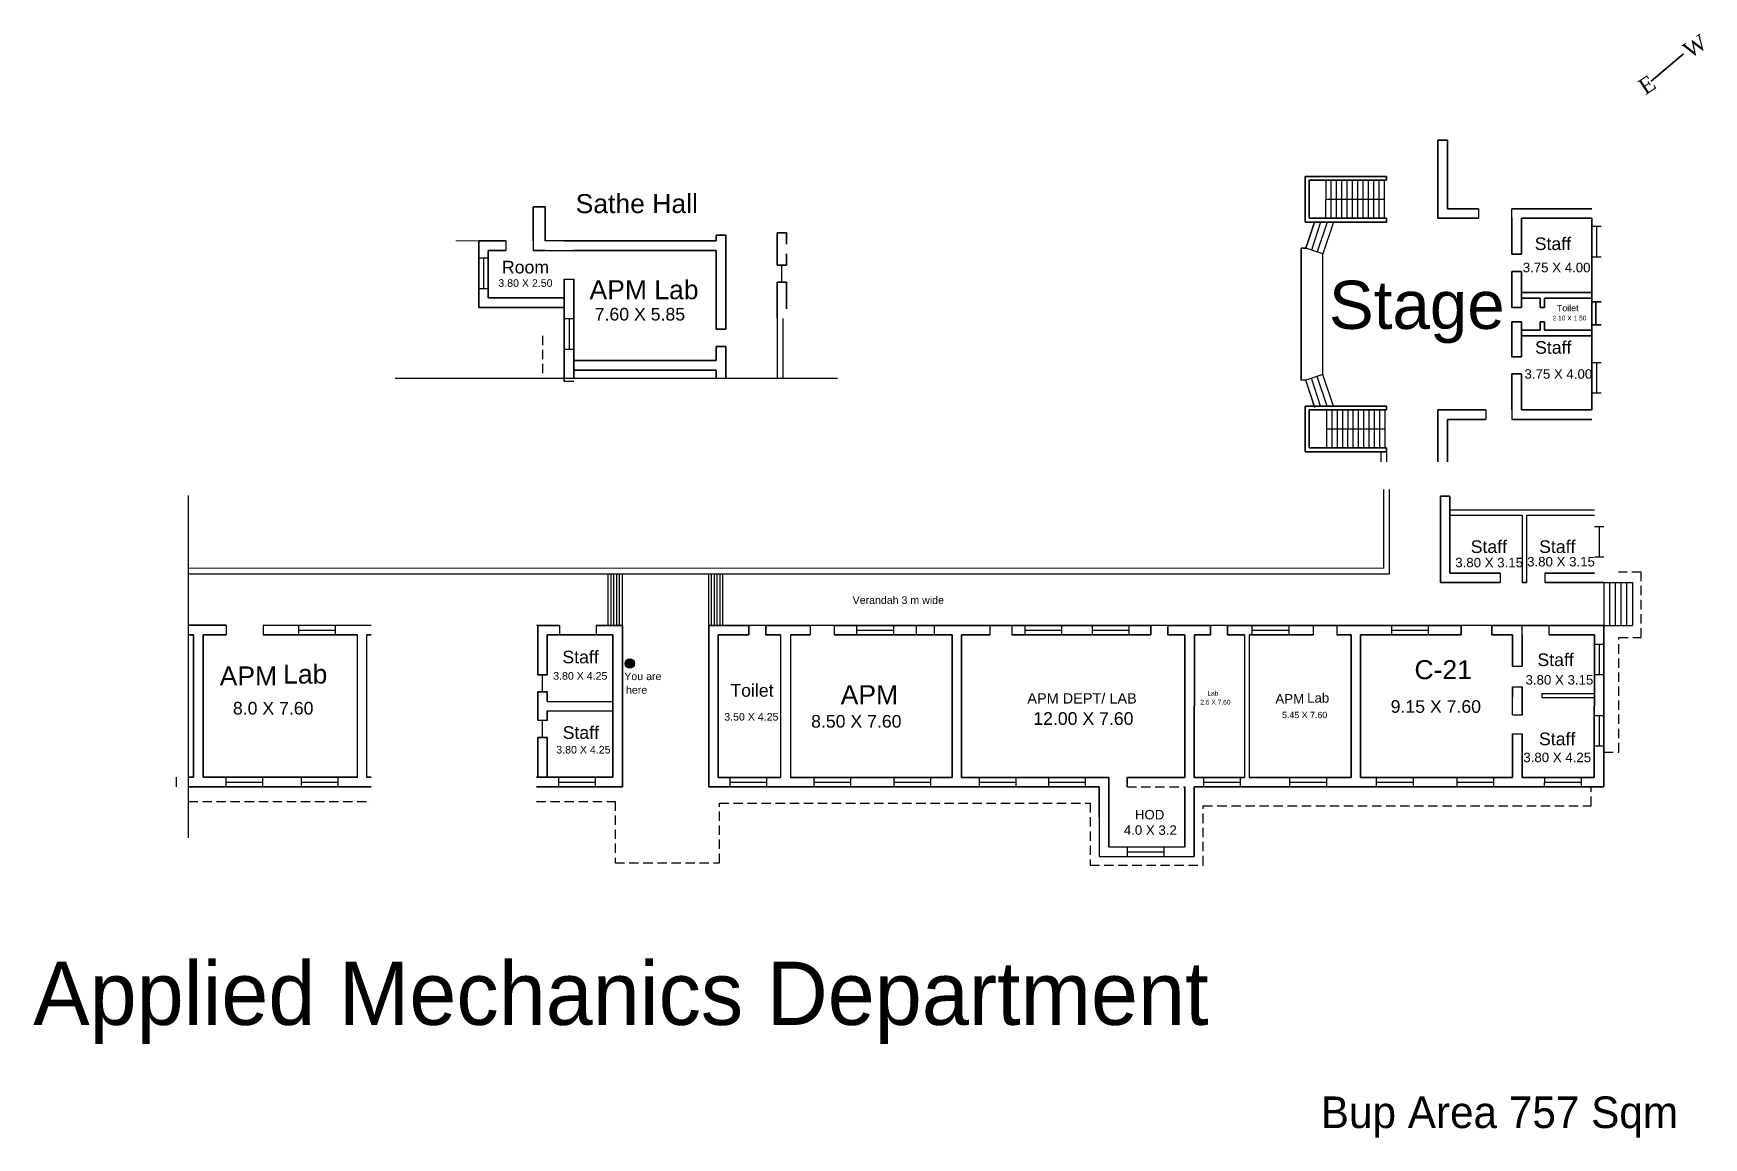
# Model space of a CAD drawing. Header units: inches. Extents: x 93 to 408, y 46 to 166.
# Drawn here: x 92.6 to 181.7, y 45.8 to 104.7 of the extents above; entities that cross this region are included whole.
import ezdxf

# ---------------------------------------------------------------- set-up
doc = ezdxf.new("R2010")
doc.units = ezdxf.units.IN
doc.header["$MEASUREMENT"] = 0
doc.linetypes.add('DASHED', pattern=[0.75, 0.5, -0.25])
for name, color, linetype, lineweight in [('ele-thk', 7, 'Continuous', 5), ('TEXT', 7, 'Continuous', 15), ('WALL', 7, 'Continuous', 30)]:
    doc.layers.add(name, color=color, linetype=linetype, lineweight=lineweight)
doc.styles.add('A', font='arial.ttf')
doc.styles.add('PRASAD', font='arial.ttf')

msp = doc.modelspace()

# ---------------------------------------------------------------- texts
at = {"layer": 'TEXT', "style": 'A'}
for s, height, p in [('Sathe Hall', 1.011816, (121.50776, 95.14002)), ('Staff', 0.674544, (172.65049, 93.16893)), ('Room', 0.674544, (117.57652, 91.92067)), ('3.75 X 4.00', 0.505908, (172.00986, 91.98375)), ('3.80 X 2.50', 0.4047264, (117.38485, 91.20659)), ('APM Lab', 1.011816, (122.24716, 90.54745)), ('Stage', 2.568694, (161.6719, 88.96317)), ('7.60 X 5.85 ', 0.674544, (122.52481, 89.40986)), ('Staff', 0.674544, (172.66891, 87.63689)), ('3.75 X 4.00', 0.505908, (172.10273, 86.30614)), ('Staff', 0.674544, (169.23449, 77.00962)), ('Staff', 0.674544, (172.88512, 77.00962)), ('3.80 X 3.15', 0.505908, (168.41256, 76.24576)), ('3.80 X 3.15', 0.505908, (172.24449, 76.29277)), ('Verandah 3 m wide', 0.4047264, (136.27587, 74.29422)), ('Staff', 0.674544, (120.80003, 71.12453)), ('C-21', 1.011816, (166.2365, 70.27929)), ('Staff', 0.674544, (172.79461, 70.97756)), ('APM', 1.011816, (102.5265, 69.94374)), ('Lab', 1.011816, (105.90826, 70.04549)), ('3.80 X 4.25', 0.4047264, (120.30903, 70.25164)), ('You are', 0.404726, (124.10185, 70.22875)), ('3.80 X 3.15', 0.505908, (172.15968, 69.98945)), ('here', 0.404726, (124.19129, 69.50234)), ('Toilet', 0.674544, (129.7566, 69.34356)), ('APM', 1.011816, (135.64036, 68.9435)), ('APM DEPT/ LAB', 0.5524467, (145.59421, 68.97821)), ('Lab', 0.252954, (155.19245, 69.40192)), ('APM', 0.505908, (158.82372, 68.97546)), ('Lab', 0.505908, (160.5146, 69.02634)), ('8.0 X 7.60', 0.674544, (103.23049, 68.39273)), ('2.6 X 7.60', 0.252954, (154.81762, 68.92587)), ('9.15 X 7.60 ', 0.674544, (164.96669, 68.48411)), ('Staff', 0.674544, (120.81563, 67.09442)), ('3.50 X 4.25', 0.4047264, (129.43026, 68.06948)), ('8.50 X 7.60 ', 0.674544, (134.06398, 67.69299)), ('12.00 X 7.60 ', 0.674544, (145.9093, 67.84157)), ('5.45 X 7.60', 0.337272, (159.17572, 68.19996)), ('Staff', 0.674544, (172.87802, 66.75544)), ('3.80 X 4.25', 0.4047264, (120.47563, 66.31299)), ('3.80 X 4.25', 0.505908, (172.04287, 65.85148)), ('HOD', 0.505908, (151.32798, 62.79817)), ('4.0 X 3.2', 0.505908, (150.73761, 61.97582))]:
    msp.add_text(s, height=height, rotation=359.9941701, dxfattribs=at).set_placement(p)
at = {"layer": 'TEXT', "ltscale": 0.5}
for s, height, p in [('Applied Mechanics Department', 3.37272, (92.58374, 51.83729)), ('Bup Area 757 Sqm', 1.68636, (161.24053, 46.33344))]:
    msp.add_text(s, height=height, dxfattribs=at).set_placement(p)
at = {"layer": 'WALL', "style": 'A'}
for s, height, p in [('Toilet', 0.337272, (173.83408, 89.90479)), ('2.10 X 1.50', 0.252954, (173.60054, 89.4134))]:
    msp.add_text(s, height=height, rotation=359.9941701, dxfattribs=at).set_placement(p)
at = {"layer": 'WALL', "char_height": 0.8471449, "width": 2.1382232, "attachment_point": 1, "rotation": 33.210689, "style": 'PRASAD'}
for s, insert in [('{\\fTimes New Roman|b0|i0|c0|p18;W}', (180.46206, 104.06516)), ('{\\fTimes New Roman|b0|i0|c0|p18;E}', (178.07859, 102.1246))]:
    msp.add_mtext(s, dxfattribs=dict(at, insert=insert))

# ---------------------------------------------------------------- hatches: boundary and pattern name
msp.add_hatch(color=256).paths.add_polyline_path([(124.64048, 71.10885, 1), (124.14048, 71.10885, 1)])

# ---------------------------------------------------------------- linework, layer by layer
for p, q in [((161.51978, 94.8633), (161.51999, 96.88988)), ((161.80351, 94.86327), (161.80371, 96.88985)), ((162.08723, 94.86324), (162.08743, 96.88982)), ((162.37095, 94.86321), (162.37116, 96.88979)), ((162.65467, 94.86318), (162.65488, 96.88976)), ((162.93839, 94.86315), (162.9386, 96.88973)), ((163.22211, 94.86312), (163.22232, 96.88971)), ((163.50584, 94.86309), (163.50604, 96.88968)), ((163.78956, 94.86306), (163.78976, 96.88965)), ((164.07328, 94.86304), (164.07348, 96.88962)), ((164.357, 94.86301), (164.35721, 96.88959)), ((164.64072, 94.86298), (164.64093, 96.88956)), ((161.51989, 95.87659), (164.64083, 95.87627)), ((169.66015, 95.36911), (169.6601, 94.86247)), ((171.43674, 94.86229), (171.43679, 95.36893)), ((160.90279, 94.6607), (160.45199, 93.26606)), ((161.23493, 94.66067), (160.75273, 93.16886)), ((161.57572, 94.66063), (161.05356, 93.07162)), ((161.9165, 94.6606), (161.3543, 92.97441)), ((175.69252, 94.43673), (176.19917, 94.43668)), ((175.94585, 94.43671), (175.94568, 92.8103)), ((117.7922, 93.65548), (117.79214, 93.14884)), ((119.2412, 93.65534), (119.24115, 93.14869)), ((120.903, 93.65517), (119.88971, 93.65527)), ((116.3431, 92.74592), (116.84974, 92.74587)), ((116.59642, 92.7459), (116.59625, 91.11948)), ((119.88966, 93.14862), (120.90295, 93.14852)), ((120.90295, 93.14852), (121.4096, 93.14847)), ((160.18774, 93.26609), (160.18702, 86.23666)), ((160.45199, 93.26606), (160.18774, 93.26609)), ((161.3543, 92.97441), (160.45199, 93.26606)), ((161.35364, 86.5281), (161.3543, 92.97441)), ((175.69236, 92.81032), (176.199, 92.81027)), ((132.50497, 91.49106), (132.50505, 92.32106)), ((116.34293, 91.11951), (116.84958, 91.11946)), ((120.90279, 91.6097), (121.40944, 91.60965)), ((120.90258, 89.50853), (121.40922, 89.50848)), ((121.1559, 89.5085), (121.15574, 87.88209)), ((132.25145, 89.52485), (132.25112, 86.30847)), ((132.55543, 89.52482), (132.55511, 86.30847)), ((120.90241, 87.88212), (121.40906, 87.88207)), ((161.35364, 86.5281), (160.45128, 86.23663)), ((161.57472, 84.84184), (161.05289, 86.43096)), ((161.9155, 84.8418), (161.35364, 86.5281)), ((175.69178, 87.17061), (176.19843, 87.17056)), ((175.94511, 87.17059), (175.94494, 85.54417)), ((135.46667, 86.30847), (111.8875, 86.30847)), ((120.90224, 86.179), (121.40889, 86.17895)), ((160.45128, 86.23663), (160.18702, 86.23666)), ((160.93318, 84.74472), (160.45128, 86.23663)), ((161.23393, 84.84187), (160.75203, 86.33378)), ((175.69162, 85.5442), (176.19826, 85.54415)), ((161.54033, 84.63918), (161.54012, 82.6126)), ((161.82405, 84.63915), (161.82384, 82.61257)), ((162.10777, 84.63912), (162.10757, 82.61254)), ((162.39149, 84.63909), (162.39129, 82.61251)), ((162.67522, 84.63907), (162.67501, 82.61248)), ((162.95894, 84.63904), (162.95873, 82.61245)), ((163.24266, 84.63901), (163.24245, 82.61243)), ((163.52638, 84.63898), (163.52617, 82.6124)), ((163.8101, 84.63895), (163.8099, 82.61237)), ((164.09382, 84.63892), (164.09362, 82.61234)), ((164.37755, 84.63889), (164.37734, 82.61231)), ((164.66127, 84.63886), (164.66106, 82.61228)), ((170.04243, 84.63832), (170.04238, 84.13167)), ((171.4357, 84.63817), (171.43565, 84.13153)), ((161.54023, 83.62589), (164.66116, 83.62557)), ((164.44376, 82.40964), (164.44371, 81.87766)), ((164.74775, 82.40961), (164.7477, 81.87766)), ((164.58202, 80.39428), (164.58159, 76.18456)), ((164.88601, 80.39428), (164.88555, 75.88054)), ((100.85698, 61.80638), (100.85698, 80.07345)), ((168.12843, 79.31157), (175.82945, 79.31079)), ((168.1284, 79.0284), (171.97891, 79.028)), ((171.97891, 79.028), (171.9786, 75.94062)), ((172.2148, 79.02798), (172.21448, 75.94059)), ((172.2148, 79.02798), (175.82942, 79.02761)), ((175.82936, 78.42736), (176.336, 78.42731)), ((176.08268, 78.42733), (176.08251, 76.80092)), ((175.82919, 76.80094), (176.33584, 76.80089)), ((164.58159, 76.18456), (100.85698, 76.19105)), ((164.88555, 75.88054), (100.85698, 75.88706)), ((123.24885, 73.14882), (123.24885, 75.88478)), ((123.39885, 73.14882), (123.39885, 75.88476)), ((123.54885, 73.14882), (123.54885, 75.88475)), ((123.69885, 73.14882), (123.69885, 75.88473)), ((123.84885, 73.14882), (123.84885, 75.88472)), ((123.99885, 73.14882), (123.99885, 75.8847)), ((128.60943, 73.14835), (128.60943, 75.88423)), ((128.75943, 73.14835), (128.75943, 75.88422)), ((128.90943, 73.14835), (128.90943, 75.8842)), ((129.05943, 73.14835), (129.05943, 75.88419)), ((129.20943, 73.14835), (129.20943, 75.88417)), ((129.35943, 73.14835), (129.35943, 75.88416)), ((170.80134, 75.94074), (170.80129, 75.43409)), ((171.9786, 75.94062), (171.97854, 75.43397)), ((172.21448, 75.94059), (172.21443, 75.43395)), ((173.19381, 75.9405), (173.19376, 75.43385)), ((176.3357, 75.43353), (176.33546, 73.14349)), ((176.3357, 75.43353), (177.85564, 75.43338)), ((176.63969, 75.4335), (176.63945, 73.14346)), ((176.94367, 75.43347), (176.94344, 73.14343)), ((177.24766, 75.43344), (177.24743, 73.1434)), ((177.55165, 75.43341), (177.55141, 73.14337)), ((177.85564, 75.43338), (177.8554, 73.14334)), ((102.87875, 73.15097), (100.85698, 73.15117)), ((102.87875, 73.15116), (102.8787, 72.64432)), ((104.83917, 73.15096), (104.83912, 72.64412)), ((110.60871, 73.15018), (104.83917, 73.15077)), ((106.72631, 73.15077), (106.72626, 72.64413)), ((108.68673, 73.15057), (108.68668, 72.64393)), ((120.6494, 73.14916), (119.41616, 73.14928)), ((120.6494, 73.14936), (120.64934, 72.64271)), ((122.60982, 73.14916), (122.60976, 72.64251)), ((123.99885, 73.14882), (122.60982, 73.14896)), ((176.33546, 73.14349), (128.60943, 73.14835)), ((134.0118, 73.1478), (134.01175, 72.64115)), ((135.28617, 73.14767), (135.28612, 72.64102)), ((136.48765, 73.14774), (136.4876, 72.6411)), ((138.44807, 73.14755), (138.44802, 72.6409)), ((139.67001, 73.14722), (139.66995, 72.64058)), ((140.61962, 73.14712), (140.61957, 72.64048)), ((143.59508, 73.14682), (143.59503, 72.64018)), ((144.76751, 73.1467), (144.76746, 72.64006)), ((145.45779, 73.14683), (145.45774, 72.64019)), ((147.41821, 73.14663), (147.41815, 72.63999)), ((149.05125, 73.14647), (149.0512, 72.63982)), ((151.01167, 73.14627), (151.01162, 72.63962)), ((157.57108, 73.1456), (157.57103, 72.63895)), ((159.5315, 73.1454), (159.53145, 72.63875)), ((160.83552, 73.14507), (160.83546, 72.63842)), ((162.0905, 73.14494), (162.09044, 72.63829)), ((165.01525, 73.14484), (165.0152, 72.6382)), ((166.97567, 73.14464), (166.97562, 72.638)), ((171.97826, 72.63729), (171.97831, 73.14393)), ((173.42795, 72.63714), (173.428, 73.14379)), ((176.33546, 73.14349), (177.8554, 73.14334)), ((106.72629, 72.89745), (108.68671, 72.89725)), ((109.87394, 65.04392), (109.87471, 72.64361)), ((110.37984, 65.04387), (110.38062, 72.64356)), ((132.42403, 72.64131), (132.42325, 65.04163)), ((132.95757, 72.64126), (132.9568, 65.04157)), ((136.48763, 72.89442), (138.44805, 72.89422)), ((145.45776, 72.89351), (147.41818, 72.89331)), ((149.05122, 72.89314), (151.01164, 72.89294)), ((157.17388, 72.63879), (157.17311, 65.03911)), ((157.43013, 72.63877), (157.42936, 65.03908)), ((157.57106, 72.89228), (159.53148, 72.89208)), ((165.01523, 72.89152), (166.97565, 72.89132)), ((175.82872, 72.14754), (176.33536, 72.14749)), ((176.08204, 72.14751), (176.08187, 70.5211)), ((119.74266, 69.60273), (119.74276, 70.51469)), ((171.47144, 70.96541), (171.97809, 70.96536)), ((175.82855, 70.52112), (176.3352, 70.52107)), ((171.47133, 69.86701), (171.97798, 69.86695)), ((173.0332, 69.51567), (173.03318, 69.29332)), ((173.0332, 69.51567), (175.82845, 69.51539)), ((119.99588, 68.58941), (123.49174, 68.58906)), ((119.99593, 69.09606), (123.49179, 69.0957)), ((171.47118, 68.38152), (171.47127, 69.29348)), ((173.03318, 69.29332), (175.82843, 69.29303)), ((119.74242, 67.17083), (119.74251, 68.08279)), ((171.47118, 68.38152), (171.97783, 68.38146)), ((175.82833, 68.34835), (176.33498, 68.3483)), ((176.08165, 68.34832), (176.08149, 66.72191)), ((171.47108, 67.36707), (171.97772, 67.36702)), ((175.82817, 66.72193), (176.33481, 66.72188)), ((100.2136, 65.0451), (100.21355, 64.53846)), ((102.84777, 65.04484), (102.84772, 64.53819)), ((104.80819, 65.04464), (104.80814, 64.53799)), ((106.8645, 65.04443), (106.86445, 64.53778)), ((108.82492, 65.04423), (108.82487, 64.53758)), ((120.59044, 65.04303), (120.59039, 64.53638)), ((122.55086, 65.04283), (122.5508, 64.53618)), ((129.7283, 65.0421), (129.72825, 64.53545)), ((131.68872, 65.0419), (131.68867, 64.53525)), ((134.2019, 65.04164), (134.20185, 64.535)), ((136.16232, 65.04145), (136.16227, 64.5348)), ((138.47357, 65.04121), (138.47352, 64.53456)), ((140.43399, 65.04101), (140.43394, 64.53436)), ((143.01844, 65.04075), (143.01839, 64.5341)), ((144.97886, 65.04055), (144.9788, 64.5339)), ((146.7189, 65.04037), (146.71885, 64.53373)), ((148.67932, 65.04017), (148.67927, 64.53353)), ((154.98124, 65.03953), (154.98118, 64.53288)), ((156.94166, 65.03933), (156.9416, 64.53269)), ((159.57914, 65.03906), (159.57909, 64.53242)), ((161.53956, 65.03886), (161.53951, 64.53222)), ((164.19938, 65.03859), (164.19933, 64.53195)), ((166.1598, 65.03839), (166.15975, 64.53175)), ((168.4896, 65.03816), (168.48955, 64.53151)), ((170.45002, 65.03796), (170.44997, 64.53131)), ((173.1624, 65.03768), (173.16235, 64.53103)), ((175.12282, 65.03748), (175.12277, 64.53084)), ((102.84775, 64.79151), (104.80816, 64.79131)), ((106.86447, 64.7911), (108.82489, 64.7909)), ((120.59041, 64.78971), (122.55083, 64.78951)), ((128.60856, 64.53537), (129.43591, 64.53528)), ((129.72828, 64.78878), (131.6887, 64.78858)), ((134.20188, 64.78832), (136.16229, 64.78812)), ((138.47355, 64.78789), (140.43397, 64.78769)), ((143.01841, 64.78742), (144.97883, 64.78723)), ((146.71888, 64.78705), (148.6793, 64.78685)), ((154.98121, 64.78621), (156.94163, 64.78601)), ((159.57911, 64.78574), (161.53953, 64.78554)), ((164.19935, 64.78527), (166.15977, 64.78507)), ((168.48958, 64.78483), (170.45, 64.78463)), ((173.16237, 64.78436), (175.12279, 64.78416)), ((149.43153, 62.92229), (149.43153, 60.81489)), ((149.43153, 60.81489), (154.49778, 60.81489)), ((149.93802, 61.3274), (153.99118, 61.32698)), ((150.91735, 61.32173), (150.9173, 60.81509)), ((150.91732, 61.06841), (152.87774, 61.06821)), ((152.87777, 61.32153), (152.87772, 60.81489))]:
    msp.add_line(p, q)
at = {"linetype": 'DASHED'}
for p, q in [((119.74266, 88.59389), (119.74266, 86.30847)), ((178.33403, 75.99457), (177.10899, 75.99457)), ((178.33403, 72.50171), (178.33403, 75.99457)), ((177.13375, 66.38777), (177.13375, 72.50171)), ((177.13375, 72.50171), (178.33403, 72.50171)), ((176.33478, 66.38777), (177.13375, 66.38777)), ((150.91594, 64.5331), (153.99151, 64.53279)), ((175.65461, 63.52398), (175.65471, 64.53058)), ((100.85698, 63.75649), (110.60871, 63.75649)), ((119.41616, 63.75649), (123.6161, 63.75649)), ((123.6161, 63.75649), (123.6161, 60.47556)), ((129.17251, 60.47556), (129.17251, 63.66133)), ((129.17251, 63.66133), (148.94226, 63.66133)), ((148.94226, 63.66133), (148.94226, 60.35475)), ((154.97366, 60.35475), (154.97366, 63.52398)), ((154.97366, 63.52398), (175.65461, 63.52398)), ((123.6161, 60.47556), (129.17251, 60.47556)), ((148.94226, 60.35475), (154.97366, 60.35475))]:
    msp.add_line(p, q, dxfattribs=at)
msp.add_lwpolyline([(160.90179, 84.8419), (160.45128, 86.23663), (160.18702, 86.23666), (160.18774, 93.26609), (160.45199, 93.26606), (160.90279, 94.6607)])
msp.add_circle((124.39048, 71.10885), 0.25)
at = {"layer": 'ele-thk'}
msp.add_line((116.34319, 93.65563), (115.12724, 93.65575), dxfattribs=at)
msp.add_line((116.34319, 93.65563), (115.12724, 93.65575), dxfattribs=at)
at = {"layer": 'WALL'}
for p, q in [((180.59071, 103.62786), (178.86228, 102.17327)), ((167.48533, 99.03634), (167.48491, 94.86269)), ((167.99198, 99.03629), (167.48533, 99.03634)), ((167.99198, 99.03629), (167.9916, 95.36928)), ((160.41211, 94.66075), (160.41236, 97.09265)), ((164.74924, 97.09221), (160.41236, 97.09265)), ((164.74924, 97.09221), (164.74922, 96.88955)), ((160.61479, 94.86339), (160.61499, 96.88997)), ((164.74922, 96.88955), (160.61499, 96.88997)), ((119.24139, 95.47926), (119.2412, 93.65534)), ((119.8899, 95.47919), (119.24139, 95.47926)), ((119.8899, 95.47919), (119.88971, 93.65527)), ((169.66015, 95.36911), (167.9916, 95.36928)), ((175.69262, 95.3685), (171.43679, 95.36893)), ((164.749, 94.66031), (160.41211, 94.66075)), ((164.74902, 94.86297), (160.61479, 94.86339)), ((164.74902, 94.86297), (164.749, 94.66031)), ((169.6601, 94.86247), (167.48491, 94.86269)), ((171.43674, 94.86229), (171.43655, 92.9421)), ((171.94339, 94.86223), (171.94319, 92.94205)), ((175.69257, 94.86185), (171.94339, 94.86223)), ((175.69257, 94.86185), (175.69225, 91.72572)), ((116.34283, 90.10911), (116.34319, 93.65563)), ((117.7922, 93.65548), (116.34319, 93.65563)), ((129.00933, 93.65434), (120.903, 93.65517)), ((129.00937, 93.9672), (129.00933, 93.65434)), ((129.51601, 93.96715), (129.00937, 93.9672)), ((129.51601, 93.96715), (129.5155, 88.94248)), ((132.25174, 92.36207), (132.25191, 94.08466)), ((132.75856, 94.08461), (132.25191, 94.08466)), ((132.75856, 94.08461), (132.75849, 93.47663)), ((116.84953, 90.6157), (116.84978, 93.14893)), ((117.79214, 93.14884), (116.84978, 93.14893)), ((119.88966, 93.14862), (119.24115, 93.14869)), ((119.88966, 93.14862), (119.24115, 93.14869)), ((129.00928, 93.1477), (121.4096, 93.14847)), ((129.00928, 93.1477), (129.00885, 88.94254)), ((132.75844, 92.96999), (132.75838, 92.36201)), ((171.43655, 92.9421), (171.94319, 92.94205)), ((132.75838, 92.36201), (132.25174, 92.36207)), ((171.43645, 92.03014), (171.43626, 90.09779)), ((171.43645, 92.03014), (171.9431, 92.03008)), ((171.9431, 92.03008), (171.94307, 91.7261)), ((120.90224, 86.179), (120.90279, 91.6097)), ((120.90224, 86.179), (120.90279, 91.6097)), ((121.4089, 86.30847), (121.40944, 91.60965)), ((132.25145, 89.52485), (132.25164, 91.4501)), ((132.75829, 91.45005), (132.25164, 91.4501)), ((132.75829, 91.45005), (132.75814, 90.03144)), ((171.94307, 91.7261), (171.9429, 90.09779)), ((171.94299, 90.9035), (175.69216, 90.90312)), ((175.69222, 91.72572), (175.69207, 90.00312)), ((120.90264, 90.10865), (116.34283, 90.10911)), ((120.90269, 90.61529), (116.84953, 90.6157)), ((171.43626, 90.09779), (171.9429, 90.09779)), ((171.94295, 90.6035), (172.9429, 90.6034)), ((172.9429, 90.09779), (172.9429, 90.6034)), ((172.9429, 90.09779), (173.1729, 90.09779)), ((173.1729, 90.60338), (175.69213, 90.60312)), ((173.1729, 90.09779), (173.1729, 90.60338)), ((175.69207, 90.00312), (175.69188, 88.07787)), ((175.69211, 90.41483), (176.19876, 90.41483)), ((175.9119, 89.18298), (175.9119, 90.41483)), ((171.43618, 89.34779), (171.43599, 87.47032)), ((171.43618, 89.34779), (171.94283, 89.34779)), ((171.94283, 89.34779), (171.9427, 88.07825)), ((172.94283, 89.34779), (172.94278, 88.89675)), ((172.94283, 89.34779), (173.17283, 89.34779)), ((173.17283, 89.34779), (173.17278, 88.89673)), ((175.69199, 89.18298), (176.19863, 89.18298)), ((129.5155, 88.94248), (129.00885, 88.94254)), ((171.94275, 88.59686), (175.69193, 88.59647)), ((171.94278, 88.89686), (172.94278, 88.89675)), ((173.17278, 88.89673), (175.69196, 88.89647)), ((129.00876, 88.03057), (129.00868, 87.27061)), ((129.51541, 88.03052), (129.00876, 88.03057)), ((129.51541, 88.03052), (129.51523, 86.30847)), ((171.43599, 87.47032), (171.94264, 87.47027)), ((171.9427, 88.07825), (171.94264, 87.47027)), ((175.69188, 88.07787), (175.69153, 84.63774)), ((129.00863, 86.76396), (121.40895, 86.76473)), ((129.00868, 87.27061), (121.409, 87.27138)), ((129.00863, 86.76396), (129.00859, 86.30847)), ((171.4359, 86.55836), (171.4357, 84.63817)), ((171.4359, 86.55836), (171.94254, 86.55831)), ((171.94254, 86.55831), (171.94235, 84.63812)), ((160.41111, 84.84195), (160.41086, 82.41005)), ((164.748, 84.84151), (160.41111, 84.84195)), ((160.61375, 84.63928), (160.61354, 82.61269)), ((164.74798, 84.63886), (160.61375, 84.63928)), ((164.74798, 84.63886), (164.748, 84.84151)), ((167.48358, 81.87766), (167.48386, 84.63858)), ((167.48386, 84.63858), (167.48358, 81.87766)), ((170.04243, 84.63832), (167.48386, 84.63858)), ((175.69153, 84.63774), (171.94235, 84.63812)), ((167.99023, 81.87766), (167.99046, 84.13188)), ((167.99046, 84.13188), (167.99023, 81.87766)), ((170.04238, 84.13167), (167.99046, 84.13188)), ((175.69148, 84.1311), (171.43565, 84.13153)), ((164.74775, 82.40961), (160.41086, 82.41005)), ((164.74777, 82.61227), (160.61354, 82.61269)), ((164.74777, 82.61227), (164.74775, 82.40961)), ((167.62139, 75.43442), (167.62186, 80.04489)), ((168.12851, 80.04484), (167.62186, 80.04489)), ((168.12809, 75.94101), (168.12851, 80.04484)), ((170.80134, 75.94074), (168.12809, 75.94101)), ((175.8291, 75.94023), (173.19381, 75.9405)), ((170.80129, 75.43409), (167.62139, 75.43442)), ((172.21443, 75.43395), (171.97854, 75.43397)), ((176.3357, 75.43353), (173.19376, 75.43385)), ((102.87875, 73.15097), (100.85698, 73.15117)), ((110.60871, 73.15018), (104.83917, 73.15077)), ((119.4897, 73.14927), (119.48965, 72.64263)), ((120.6494, 73.14916), (119.4897, 73.14927)), ((123.99885, 73.14882), (122.60982, 73.14896)), ((123.99885, 73.14882), (123.99797, 64.53584)), ((128.60943, 73.14835), (128.60856, 64.53537)), ((130.73734, 73.14813), (128.60943, 73.14835)), ((130.73734, 73.14813), (130.73729, 72.64148)), ((131.64931, 73.14804), (131.64926, 72.64139)), ((134.0118, 73.1478), (131.64931, 73.14804)), ((140.61962, 73.14712), (135.28617, 73.14767)), ((152.1745, 73.14595), (140.61962, 73.14712)), ((152.1745, 73.14595), (152.17445, 72.6393)), ((153.08646, 73.14586), (153.08641, 72.63921)), ((155.36033, 73.14563), (153.08646, 73.14586)), ((155.36033, 73.14563), (155.36028, 72.63898)), ((156.27229, 73.14553), (156.27224, 72.63889)), ((168.73578, 73.14426), (156.27229, 73.14553)), ((168.73573, 72.63762), (168.73578, 73.14426)), ((170.37006, 73.1441), (170.37001, 72.63745)), ((176.33546, 73.14349), (170.37006, 73.1441)), ((176.33546, 73.14349), (176.33459, 64.53051)), ((100.85698, 72.64452), (101.13218, 72.6445)), ((101.13218, 72.6445), (101.13141, 65.04481)), ((101.63883, 72.64445), (101.63806, 65.04476)), ((101.63883, 72.64445), (102.8787, 72.64432)), ((104.83912, 72.64412), (109.87471, 72.64361)), ((110.38062, 72.64356), (110.60871, 72.64353)), ((119.48943, 70.51472), (119.48965, 72.64263)), ((119.99608, 70.51467), (119.9963, 72.64258)), ((119.9963, 72.64258), (123.49215, 72.64222)), ((123.49215, 72.64222), (123.49138, 65.04254)), ((129.11525, 65.04196), (129.11603, 72.64165)), ((130.73729, 72.64148), (129.11603, 72.64165)), ((131.64926, 72.64139), (132.42403, 72.64131)), ((132.95757, 72.64126), (134.01175, 72.64115)), ((135.28612, 72.64102), (141.57951, 72.64038)), ((141.57951, 72.64038), (141.57874, 65.04069)), ((142.08616, 72.64033), (142.08539, 65.04064)), ((142.08616, 72.64033), (143.59503, 72.64018)), ((144.76746, 72.64006), (152.17445, 72.6393)), ((153.08641, 72.63921), (153.99233, 72.63912)), ((153.99233, 72.63912), (153.99156, 65.03943)), ((154.49898, 72.63907), (154.49821, 65.03938)), ((154.49898, 72.63907), (155.36028, 72.63898)), ((156.27224, 72.63889), (157.17388, 72.63879)), ((157.43013, 72.63877), (160.83546, 72.63842)), ((162.09044, 72.63829), (162.85864, 72.63822)), ((162.85864, 72.63822), (162.85786, 65.03853)), ((163.36528, 72.63816), (163.36451, 65.03848)), ((163.36528, 72.63816), (168.73573, 72.63762)), ((171.47161, 72.63734), (170.37001, 72.63745)), ((171.47161, 72.63734), (171.47144, 70.96541)), ((171.97826, 72.63729), (171.97809, 70.96536)), ((173.42795, 72.63714), (175.82877, 72.6369)), ((175.82877, 72.6369), (175.82799, 65.03721)), ((119.48943, 70.51472), (119.99608, 70.51467)), ((119.48919, 68.08282), (119.48934, 69.60275)), ((119.48934, 69.60275), (119.99599, 69.6027)), ((119.99593, 69.09606), (119.99599, 69.6027)), ((171.47133, 69.86701), (171.47127, 69.29348)), ((171.97798, 69.86695), (171.97792, 69.29343)), ((119.99583, 68.08277), (119.99588, 68.58941)), ((171.97792, 69.29343), (171.97783, 68.38146)), ((119.48919, 68.08282), (119.99583, 68.08277)), ((119.48888, 65.04294), (119.48909, 67.17085)), ((119.48909, 67.17085), (119.99574, 67.1708)), ((119.99552, 65.04289), (119.99574, 67.1708)), ((171.47108, 67.36707), (171.47084, 65.03765)), ((171.97772, 67.36702), (171.97749, 65.0376)), ((100.85698, 65.04484), (101.13141, 65.04481)), ((101.63806, 65.04476), (109.87394, 65.04392)), ((110.37984, 65.04387), (110.60871, 65.04385)), ((119.41616, 65.04295), (123.49138, 65.04254)), ((129.11525, 65.04196), (132.42325, 65.04163)), ((132.9568, 65.04157), (141.57874, 65.04069)), ((142.08539, 65.04064), (149.93839, 65.03984)), ((149.93839, 65.03984), (149.93802, 61.3274)), ((150.91599, 65.03974), (150.91594, 64.5331)), ((150.91599, 65.03974), (153.99156, 65.03943)), ((154.49821, 65.03938), (157.17311, 65.03911)), ((157.42936, 65.03908), (162.85786, 65.03853)), ((163.36451, 65.03848), (171.47084, 65.03765)), ((171.97749, 65.0376), (175.82799, 65.03721)), ((110.60871, 64.5372), (100.85698, 64.53819)), ((123.99797, 64.53584), (119.41616, 64.5363)), ((149.4317, 64.53325), (128.60856, 64.53537)), ((149.4317, 64.53325), (149.43153, 62.92229)), ((153.99151, 64.53279), (153.99118, 61.32698)), ((154.49816, 64.53273), (154.49778, 60.81489)), ((176.33459, 64.53051), (154.49816, 64.53273))]:
    msp.add_line(p, q, dxfattribs=at)

msp.set_redraw_order([(e.dxf.handle, doc.entitydb.next_handle()) for e in msp.query("TEXT MTEXT ATTDEF DIMENSION ARC_DIMENSION")])  # texts and dimensions are drawn at this point

doc.saveas('drawing.dxf')
